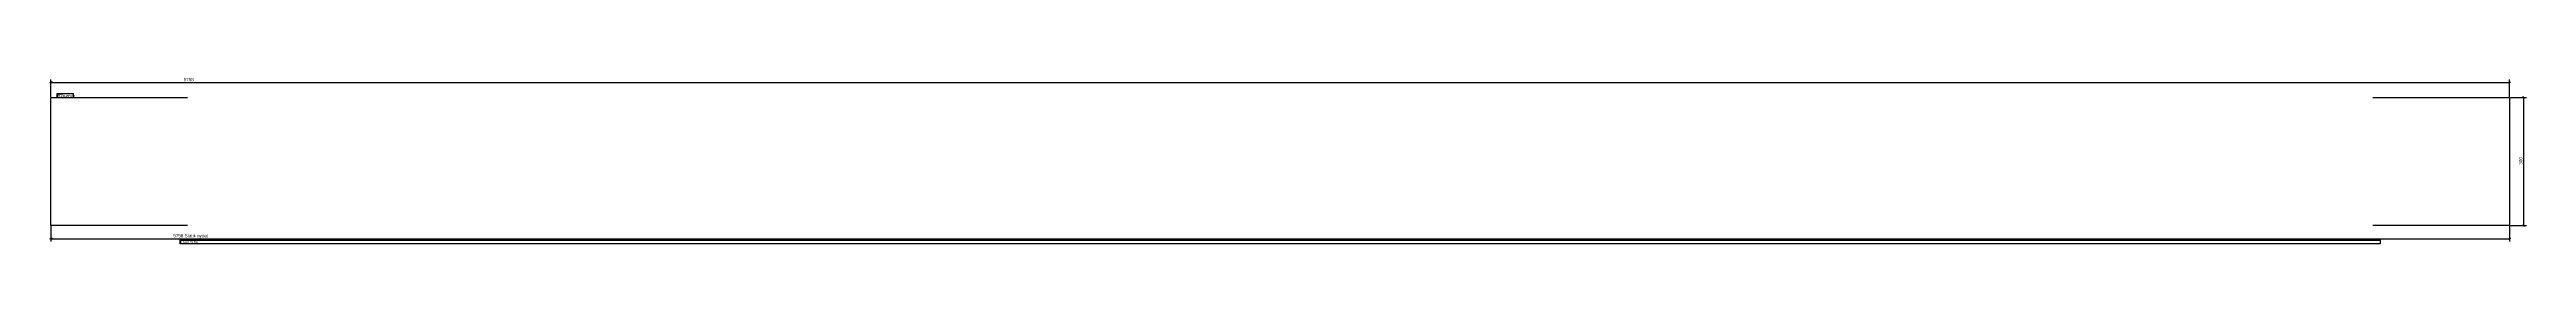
# Model space of a CAD drawing. Header units: millimetres. Extents: x 6 to 5806, y 6 to 398.
import ezdxf

# ---------------------------------------------------------------- set-up
doc = ezdxf.new("R2010")
doc.units = ezdxf.units.MM
for name, color, linetype in [('MÅLSÆTNING', 7, 'Continuous'), ('STÅL', 7, 'Continuous'), ('TEKST', 7, 'Continuous')]:
    doc.layers.add(name, color=color, linetype=linetype)
doc.styles.add('Arial Narrow', font='ARIALN.TTF', dxfattribs={"height": 0.2})

msp = doc.modelspace()

# ---------------------------------------------------------------- linework, layer by layer
at = {"layer": 'MÅLSÆTNING', "color": 7, "linetype": 'Continuous'}
for p, q in [((12, 386.5), (6, 384.1)), ((9, 351.7), (9, 392.4)), ((9, 385.3), (5766.5, 385.3)), ((5763.5, 384.1), (5769.5, 386.5)), ((5766.5, 351.7), (5766.5, 392.4)), ((5768.5, 349.7), (5806.2, 349.7)), ((5801, 346.7), (5798.6, 352.7)), ((5799.8, 49.7), (5799.8, 349.7)), ((12, 19.7), (6, 17.2)), ((9, 47.7), (9, 12)), ((9, 18.4), (5766.5, 18.4)), ((5763.5, 17.2), (5769.5, 19.7)), ((5766.5, 47.7), (5766.5, 12)), ((5768.5, 49.7), (5806.2, 49.7)), ((5798.6, 52.7), (5801, 46.7))]:
    msp.add_line(p, q, dxfattribs=at)
at = {"layer": 'STÅL', "color": 2, "linetype": 'Continuous'}
for p, q in [((9, 49.7), (9, 349.7)), ((9, 349.7), (329, 349.7)), ((5446.5, 349.7), (5766.5, 349.7)), ((5766.5, 349.7), (5766.5, 49.7)), ((329, 49.7), (9, 49.7)), ((5766.5, 49.7), (5446.5, 49.7))]:
    msp.add_line(p, q, dxfattribs=at)

# ---------------------------------------------------------------- next in the draw order: wipeouts: each hides what was drawn before it
at = {"color": 0}
for points, layer in [([(5456.9, 386.8), (5456.9, 398), (318.7, 398), (318.7, 386.8)], 'MÅLSÆTNING'), ([(5798.3, 208.6), (5787.1, 208.6), (5787.1, 190.8), (5798.3, 190.8)], 'MÅLSÆTNING'), ([(5481, 20), (5481, 31.1), (294.5, 31.1), (294.5, 20)], 'MÅLSÆTNING'), ([(34.8, 351.1), (34.8, 358.1), (25, 358.1), (25, 351.1)], 'TEKST')]:
    msp.add_wipeout(points, dxfattribs=at).dxf.layer = layer

# ---------------------------------------------------------------- next in the draw order: texts
at = {"layer": 'MÅLSÆTNING', "color": 3, "style": 'Arial Narrow'}
msp.add_text('5758', height=7.64, dxfattribs=at).set_placement((320.3, 388.4))
msp.add_text('300', height=7.64, rotation=90.00021, dxfattribs=at).set_placement((5796.7, 192.4))

# ---------------------------------------------------------------- next in the draw order: wipeouts: each hides what was drawn before it
at = {"color": 0, "linetype": 'Continuous'}
msp.add_wipeout([(5462.6, 7.2), (5462.6, 14.2), (313, 14.2), (313, 7.2)], dxfattribs=at).dxf.layer = 'MÅLSÆTNING'
at = {"color": 0}
msp.add_wipeout([(34.8, 351.1), (34.8, 358.1), (25, 358.1), (25, 351.1)], dxfattribs=at).dxf.layer = 'TEKST'

# ---------------------------------------------------------------- next in the draw order: wipeouts: each hides what was drawn before it
at = {"color": 0, "linetype": 'Continuous'}
msp.add_wipeout([(5462.6, 7.2), (5462.6, 14.2), (313, 14.2), (313, 7.2)], dxfattribs=at).dxf.layer = 'MÅLSÆTNING'
at = {"color": 0}
msp.add_wipeout([(60.7, 351.1), (60.7, 356.1), (36.9, 356.1), (36.9, 351.1)], dxfattribs=at).dxf.layer = 'TEKST'

# ---------------------------------------------------------------- next in the draw order: linework, layer by layer
at = {"layer": 'MÅLSÆTNING', "color": 7, "linetype": 'Continuous'}
msp.add_lwpolyline([(311.8, 6), (311.8, 15.4), (5463.8, 15.4), (5463.8, 6), (311.8, 6)], close=True, dxfattribs=at)

# ---------------------------------------------------------------- next in the draw order: texts
at = {"layer": 'MÅLSÆTNING', "color": 3, "style": 'Arial Narrow'}
msp.add_text('5758 Statik nyttet', height=7.635, dxfattribs=at).set_placement((296.1, 21.5))
at = {"layer": 'MÅLSÆTNING', "color": 7, "linetype": 'Continuous', "style": 'Arial Narrow'}
msp.add_text('Over 50%', height=6.68, dxfattribs=at).set_placement((313, 7.2))

# ---------------------------------------------------------------- next in the draw order: wipeouts: each hides what was drawn before it
at = {"color": 0}
msp.add_wipeout([(60.7, 351.1), (60.7, 356.1), (36.9, 356.1), (36.9, 351.1)], dxfattribs=at).dxf.layer = 'TEKST'

# ---------------------------------------------------------------- next in the draw order: linework, layer by layer
at = {"layer": 'TEKST', "color": 7, "linetype": 'Continuous'}
for p, q in [((23.8, 359.3), (61.9, 359.3)), ((23.8, 349.9), (23.8, 359.3)), ((23.8, 349.9), (61.9, 349.9)), ((61.9, 349.9), (61.9, 359.3))]:
    msp.add_line(p, q, dxfattribs=at)

# ---------------------------------------------------------------- next in the draw order: texts
at = {"layer": 'TEKST', "color": 3, "style": 'Arial Narrow'}
for s, height, p in [('H2', 6.68, (25, 351.1)), ('FL25*300', 4.77, (36.9, 351.1))]:
    msp.add_text(s, height=height, dxfattribs=at).set_placement(p)

doc.saveas('drawing.dxf')
